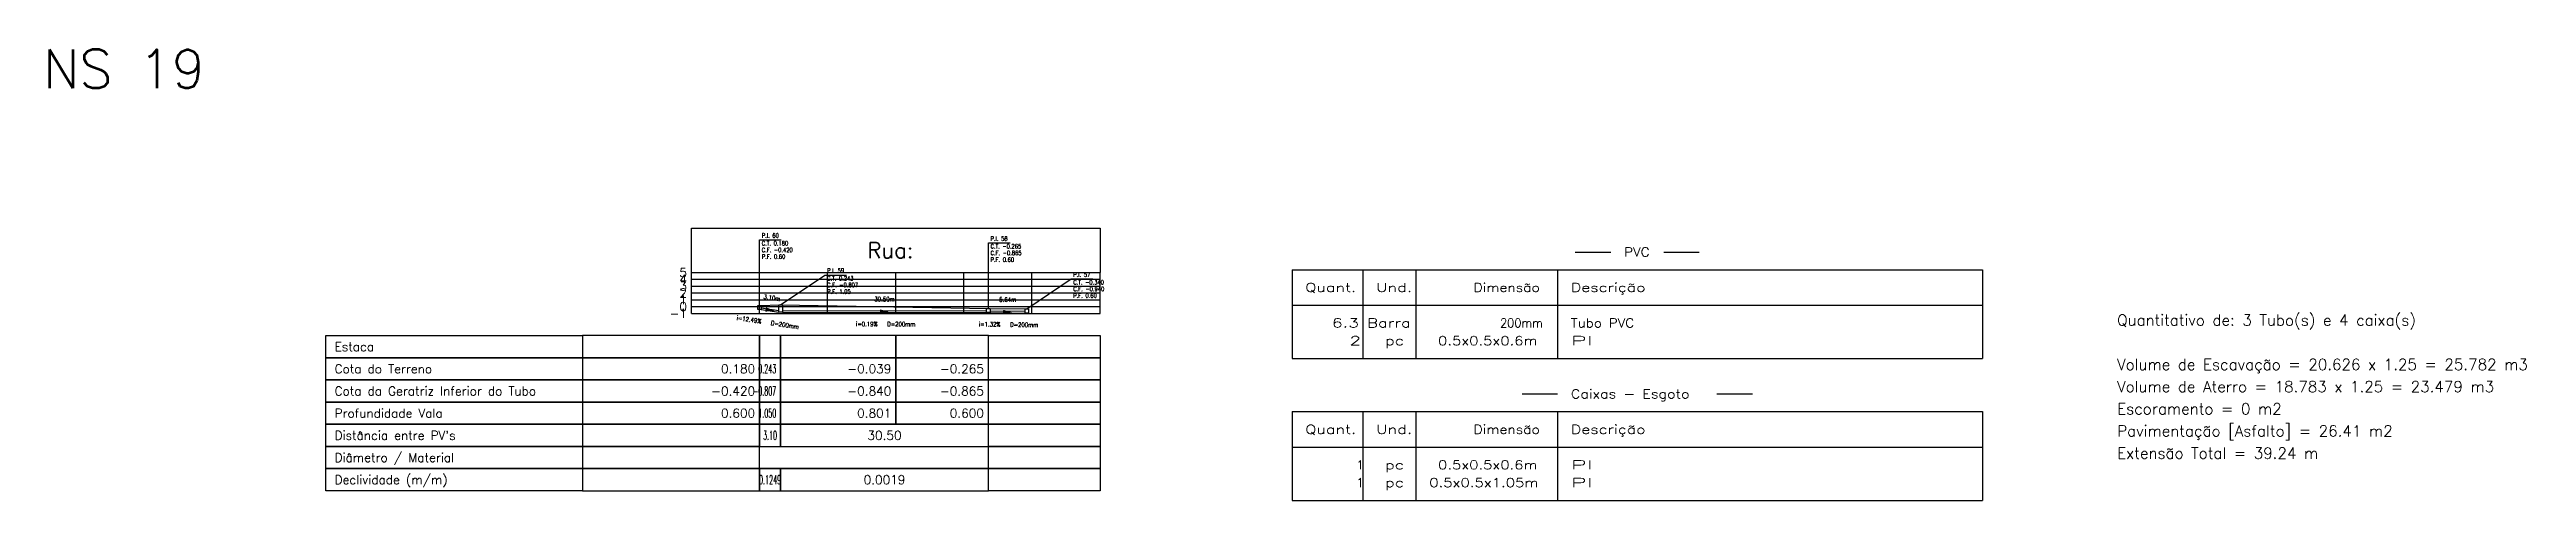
# Model space of a CAD drawing. Extents: x -6997814 to 14282083, y -16 to 289481930.
# Drawn here: x 363737.1 to 364100.8, y 7348963.1 to 7349029.2 of the extents above; entities that cross this region are included whole.
import ezdxf
from ezdxf.enums import TextEntityAlignment as Align

# ---------------------------------------------------------------- set-up
doc = ezdxf.new("R2010")
doc.units = 0
doc.header["$LTSCALE"] = 6.5
for name, color, linetype in [('LISTAGEM_LINHA', 7, 'CONTINUOUS'), ('LISTAGEM_TEXTO', 7, 'CONTINUOUS'), ('PS_IND_COMPRIMENTO', 7, 'CONTINUOUS'), ('PS_IND_DIAMETRO', 7, 'CONTINUOUS'), ('PS_IND_FLUXO', 3, 'CONTINUOUS'), ('PS_IND_INCLINACAO', 7, 'CONTINUOUS'), ('PS_PERFIL_CAIXAS', 7, 'CONTINUOUS'), ('PS_PERFIL_COTA_LIN', 7, 'CONTINUOUS'), ('PS_PERFIL_COTA_TXT', 5, 'CONTINUOUS'), ('PS_PERFIL_GRADE', 8, 'CONTINUOUS'), ('PS_PERFIL_TERRENO', 3, 'CONTINUOUS'), ('PS_PERFIL_TITULOS', 5, 'CONTINUOUS'), ('PS_PERFIL_TUBO', 7, 'CONTINUOUS'), ('PS_PONTOS_IDENTIFICACAO_LIN', 7, 'CONTINUOUS'), ('PS_PONTOS_IDENTIFICACAO_TXT', 7, 'CONTINUOUS')]:
    doc.layers.add(name, color=color, linetype=linetype)
doc.styles.add('ROMANS', font='romans.shx')
doc.styles.get("Standard").update_dxf_attribs({"font": 'simplex.shx'})

msp = doc.modelspace()

# ---------------------------------------------------------------- texts
at = {"layer": 'LISTAGEM_TEXTO', "lineweight": -2, "style": 'ROMANS'}
for s, width, p in [('PVC', 1.125, (363968.26633, 7348998.8652)), ('Quant.', 1.326316, (363921.46633, 7348993.6652)), ('Und.', 1.354839, (363931.86633, 7348993.6652)), ('Dimensão', 1.158621, (363946.16633, 7348993.6652)), ('Descrição', 1.303448, (363960.46633, 7348993.6652)), ('6.3', 1.431818, (363925.36633, 7348988.4652)), ('Barra', 1.346154, (363930.56633, 7348988.4652)), ('200mm', 0.9375, (363950.06633, 7348988.4652)), ('Tubo PVC', 1.12, (363960.46633, 7348988.4652)), ('2', 1.5, (363927.96633, 7348985.8652)), ('pc', 1.354839, (363933.16633, 7348985.8652)), ('0.5x0.5x0.6m', 1.223301, (363940.96633, 7348985.8652)), ('PI', 2, (363960.46633, 7348985.8652)), ('Caixas - Esgoto', 1.184211, (363960.46633, 7348978.0652)), ('Quant.', 1.326316, (363921.46633, 7348972.8652)), ('Und.', 1.354839, (363931.86633, 7348972.8652)), ('Dimensão', 1.158621, (363946.16633, 7348972.8652)), ('Descrição', 1.303448, (363960.46633, 7348972.8652)), ('pc', 1.354839, (363933.16633, 7348967.6652)), ('0.5x0.5x0.6m', 1.223301, (363940.96633, 7348967.6652)), ('PI', 2, (363960.46633, 7348967.6652)), ('pc', 1.354839, (363933.16633, 7348965.0652)), ('0.5x0.5x1.05m', 1.22973, (363939.66633, 7348965.0652)), ('PI', 2, (363960.46633, 7348965.0652))]:
    msp.add_text(s, height=1.3, dxfattribs=dict(at, width=width)).set_placement(p)
at = {"layer": 'LISTAGEM_TEXTO', "color": 7, "lineweight": -2, "style": 'ROMANS'}
for s, p in [('Quantitativo de: 3 Tubo(s) e 4 caixa(s)', (364040.67559, 7348988.72128)), ('Volume de Escavação = 20.626 x 1.25 = 25.782 m3', (364040.67559, 7348982.22128)), ('Volume de Aterro = 18.783 x 1.25 = 23.479 m3', (364040.67559, 7348978.97128)), ('Escoramento = 0 m2', (364040.67559, 7348975.72128)), ('Pavimentação [Asfalto] = 26.41 m2', (364040.67559, 7348972.47128)), ('Extensão Total = 39.24 m', (364040.67559, 7348969.22128))]:
    msp.add_text(s, height=1.625, dxfattribs=at).set_placement(p)
at = {"layer": 'LISTAGEM_TEXTO', "lineweight": -2, "style": 'ROMANS'}
for p in [(363928.9568, 7348967.6652), (363928.9568, 7348965.0652)]:
    msp.add_text('1', height=1.3, dxfattribs=at).set_placement(p)
at = {"layer": 'LISTAGEM_TEXTO', "lineweight": -2, "insert": (363736.10271, 7349029.17358), "char_height": 5.664031, "attachment_point": 1}
msp.add_mtext_dynamic_manual_height_columns('NS 19', width=1349.2683201, gutter_width=28.32016, heights=[5.66403], dxfattribs=at)
at = {"layer": 'PS_IND_COMPRIMENTO', "lineweight": -2, "width": 0.8}
for s, rotation, p in [('3.10m', 351.5283004, (363843.14771, 7348992.804)), ('30.50m', 359.8890257, (363859.68095, 7348992.60121)), ('5.64m', 359.1679609, (363877.77416, 7348992.53462))]:
    msp.add_text(s, height=0.65, rotation=rotation, dxfattribs=at).set_placement(p, align=Align.MIDDLE_CENTER)
at = {"layer": 'PS_IND_DIAMETRO', "lineweight": -2, "width": 0.8}
for rotation, p in [(351.5283004, (363845.05304, 7348988.82994)), (359.8890257, (363862.14388, 7348988.94643)), (359.1679609, (363880.1909, 7348988.84914))]:
    msp.add_text('D=200mm', height=0.65, rotation=rotation, dxfattribs=at).set_placement(p, align=Align.MIDDLE_CENTER)
at = {"layer": 'PS_IND_INCLINACAO', "lineweight": -2, "width": 0.8}
for s, rotation, p in [('i=12.49%', 351.5283004, (363839.7812, 7348989.61516)), ('i=0.19%', 359.8890257, (363857.07389, 7348988.95625)), ('i=1.32%', 359.1679609, (363875.12144, 7348988.92276))]:
    msp.add_text(s, height=0.65, rotation=rotation, dxfattribs=at).set_placement(p, align=Align.MIDDLE_CENTER)
at = {"layer": 'PS_PERFIL_COTA_TXT', "lineweight": -2}
for s, p in [('Estaca', (363778.92872, 7348985.63756)), ('Cota do Terreno', (363778.92872, 7348982.38756)), ('Cota da Geratriz Inferior do Tubo', (363778.92872, 7348979.13756)), ('Profundidade Vala', (363778.92872, 7348975.88756)), ("Distância entre PV's", (363778.92872, 7348972.63756)), ('Diâmetro / Material', (363778.92872, 7348969.38756)), ('Declividade (m/m)', (363778.92872, 7348966.13756))]:
    msp.add_text(s, height=1.3, dxfattribs=at).set_placement(p, align=Align.MIDDLE_LEFT)
for s, p in [('0.180', (363840.67872, 7348982.38756)), ('-0.039', (363860.67872, 7348982.38756)), ('-0.265', (363874.27585, 7348982.38756)), ('-0.420', (363840.67872, 7348979.13756)), ('-0.840', (363860.67872, 7348979.13756)), ('-0.865', (363874.27585, 7348979.13756)), ('0.600', (363840.67872, 7348975.88756)), ('0.801', (363860.67872, 7348975.88756)), ('0.600', (363874.27585, 7348975.88756))]:
    msp.add_text(s, height=1.3, dxfattribs=at).set_placement(p, align=Align.MIDDLE_RIGHT)
at = {"layer": 'PS_PERFIL_COTA_TXT', "lineweight": -2, "width": 0.5}
for s, p in [('0.243', (363843.77899, 7348982.38756)), ('-0.807', (363843.77899, 7348979.13756)), ('1.050', (363843.77899, 7348975.88756))]:
    msp.add_text(s, height=1.3, dxfattribs=at).set_placement(p, align=Align.MIDDLE_RIGHT)
for s, p in [('3.10', (363842.87885, 7348972.63756)), ('0.1249', (363842.87885, 7348966.13756))]:
    msp.add_text(s, height=1.3, dxfattribs=at).set_placement(p, align=Align.MIDDLE_CENTER)
at = {"layer": 'PS_PERFIL_COTA_TXT', "lineweight": -2}
for s, p in [('30.50', (363859.67742, 7348972.63756)), ('0.0019', (363859.67742, 7348966.13756))]:
    msp.add_text(s, height=1.3, dxfattribs=at).set_placement(p, align=Align.MIDDLE_CENTER)
at = {"layer": 'PS_PERFIL_TITULOS', "lineweight": -2}
msp.add_text('Rua: ', height=2.275, dxfattribs=at).set_placement((363861.32872, 7348999.76256), align=Align.MIDDLE_CENTER)
at = {"layer": 'PS_PONTOS_IDENTIFICACAO_TXT', "lineweight": -2, "width": 0.7}
for s, p in [('C.T. 0.180', (363841.65372, 7349000.46756)), ('P.I. 60', (363841.65372, 7349001.60506)), ('C.T. -0.265', (363875.25085, 7349000.02216)), ('P.I. 58', (363875.25085, 7349001.15966)), ('C.F. -0.420', (363841.65372, 7348999.49256)), ('P.F. 0.60', (363841.65372, 7348998.51756)), ('P.I. 59', (363851.25399, 7348996.46776)), ('C.F. -0.865', (363875.25085, 7348999.04716)), ('P.F. 0.60', (363875.25085, 7348998.07216)), ('C.T. 0.243', (363851.25399, 7348995.33026)), ('C.F. -0.807', (363851.25399, 7348994.35526)), ('P.F. 1.05', (363851.25399, 7348993.38026)), ('C.T. -0.340', (363887.39447, 7348994.74746)), ('C.F. -0.940', (363887.39447, 7348993.77246)), ('P.I. 57', (363887.39447, 7348995.88496)), ('P.F. 0.60', (363887.39447, 7348992.79746))]:
    msp.add_text(s, height=0.65, dxfattribs=at).set_placement(p)

# ---------------------------------------------------------------- blocks, each defined once
blk = doc.blocks.new('*U580')
at = {"layer": 'PS_PERFIL_GRADE', "linetype": 'Continuous', "lineweight": -2}
for p, q in [((0, 0), (0, 6)), ((0, 6), (60, 6)), ((0, 5), (60, 5)), ((0, 4), (60, 4)), ((10, 0), (10, 6)), ((20, 0), (20, 6)), ((30, 0), (30, 6)), ((40, 0), (40, 6)), ((50, 0), (50, 6)), ((60, 0), (60, 6)), ((0, 3), (60, 3)), ((0, 2), (60, 2)), ((0, 1), (60, 1)), ((0, 0), (60, 0))]:
    blk.add_line(p, q, dxfattribs=at)
blk.add_lwpolyline([(0, 6), (0, 12.5), (60, 12.5), (60, 6)], dxfattribs=at)
at = {"layer": 'PS_PERFIL_GRADE', "lineweight": -2}
for s, p in [('5', (-0.65, 6)), ('4', (-0.65, 5)), ('3', (-0.65, 4)), ('2', (-0.65, 3)), ('-1', (-0.65, 0)), ('0', (-0.65, 1)), ('1', (-0.65, 2))]:
    blk.add_text(s, height=1.3, dxfattribs=at).set_placement(p, align=Align.MIDDLE_RIGHT)

# ---------------------------------------------------------------- linework, layer by layer
at = {"layer": 'LISTAGEM_LINHA', "lineweight": -2}
for p, q in [((363919.51633, 7348996.9152), (363919.5163, 7348983.9152)), ((363919.51633, 7348996.9152), (364020.91633, 7348996.9152)), ((363929.91633, 7348996.9152), (363929.9163, 7348983.9152)), ((363937.71633, 7348996.9152), (363937.7163, 7348983.9152)), ((363958.51633, 7348996.9152), (363958.5163, 7348983.9152)), ((363961.11633, 7348999.5152), (363966.31633, 7348999.5152)), ((363974.11633, 7348999.5152), (363979.31633, 7348999.5152)), ((364020.91633, 7348996.9152), (364020.9163, 7348983.9152)), ((363919.51633, 7348991.7152), (364020.91633, 7348991.7152)), ((363919.51633, 7348983.9152), (364020.91633, 7348983.9152)), ((363953.31633, 7348978.7152), (363958.51633, 7348978.7152)), ((363981.91633, 7348978.7152), (363987.11633, 7348978.7152)), ((363919.51633, 7348976.1152), (363919.5163, 7348963.1152)), ((363919.51633, 7348976.1152), (364020.91633, 7348976.1152)), ((363929.91633, 7348976.1152), (363929.9163, 7348963.1152)), ((363937.71633, 7348976.1152), (363937.7163, 7348963.1152)), ((363958.51633, 7348976.1152), (363958.5163, 7348963.1152)), ((364020.91633, 7348976.1152), (364020.9163, 7348963.1152)), ((363919.51633, 7348970.9152), (364020.91633, 7348970.9152)), ((363919.51633, 7348963.1152), (364020.91633, 7348963.1152))]:
    msp.add_line(p, q, dxfattribs=at)
at = {"layer": 'PS_IND_FLUXO', "lineweight": -2}
for points in [[(363842.23594, 7348991.09467, 0.65, 0, 0), (363843.52176, 7348990.90315, 0, 0, 0)], [(363859.02742, 7348990.77747, 0.65, 0, 0), (363860.32742, 7348990.77495, 0, 0, 0)], [(363877.09773, 7348990.71925, 0.65, 0, 0), (363878.39759, 7348990.70037, 0, 0, 0)]]:
    msp.add_lwpolyline(points, format="xyseb", dxfattribs=at)
at = {"layer": 'PS_PERFIL_CAIXAS', "linetype": 'Continuous', "lineweight": -2}
for points in [[(363841.07872, 7348991.69256), (363841.57872, 7348991.69256), (363841.57872, 7348991.09256), (363841.07872, 7348991.09256)], [(363844.17899, 7348991.75526), (363844.67899, 7348991.75526), (363844.67899, 7348990.70526), (363844.17899, 7348990.70526)], [(363874.67585, 7348991.24716), (363875.17585, 7348991.24716), (363875.17585, 7348990.64716), (363874.67585, 7348990.64716)], [(363880.31947, 7348991.17246), (363880.81947, 7348991.17246), (363880.81947, 7348990.57246), (363880.31947, 7348990.57246)]]:
    msp.add_lwpolyline(points, close=True, dxfattribs=at)
at = {"layer": 'PS_PERFIL_COTA_LIN', "linetype": 'Continuous', "lineweight": -2}
for points in [[(363815.32872, 7348987.26256), (363815.32872, 7348984.01256), (363777.62872, 7348984.01256), (363777.62872, 7348987.26256)], [(363815.32872, 7348987.26256), (363815.32872, 7348984.01256), (363841.32872, 7348984.01256), (363841.32872, 7348987.26256)], [(363841.32872, 7348987.26256), (363841.32872, 7348984.01256), (363844.42899, 7348984.01256), (363844.42899, 7348987.26256)], [(363844.42899, 7348987.26256), (363844.42899, 7348984.01256), (363861.32872, 7348984.01256), (363861.32872, 7348987.26256)], [(363861.32872, 7348987.26256), (363861.32872, 7348984.01256), (363874.92585, 7348984.01256), (363874.92585, 7348987.26256)], [(363891.32872, 7348987.26256), (363891.32872, 7348984.01256), (363874.92585, 7348984.01256), (363874.92585, 7348987.26256)], [(363815.32872, 7348984.01256), (363815.32872, 7348980.76256), (363777.62872, 7348980.76256), (363777.62872, 7348984.01256)], [(363815.32872, 7348984.01256), (363815.32872, 7348980.76256), (363841.32872, 7348980.76256), (363841.32872, 7348984.01256)], [(363841.32872, 7348984.01256), (363841.32872, 7348980.76256), (363844.42899, 7348980.76256), (363844.42899, 7348984.01256)], [(363844.42899, 7348984.01256), (363844.42899, 7348980.76256), (363861.32872, 7348980.76256), (363861.32872, 7348984.01256)], [(363861.32872, 7348984.01256), (363861.32872, 7348980.76256), (363874.92585, 7348980.76256), (363874.92585, 7348984.01256)], [(363891.32872, 7348984.01256), (363891.32872, 7348980.76256), (363874.92585, 7348980.76256), (363874.92585, 7348984.01256)], [(363815.32872, 7348980.76256), (363815.32872, 7348977.51256), (363777.62872, 7348977.51256), (363777.62872, 7348980.76256)], [(363815.32872, 7348980.76256), (363815.32872, 7348977.51256), (363841.32872, 7348977.51256), (363841.32872, 7348980.76256)], [(363841.32872, 7348980.76256), (363841.32872, 7348977.51256), (363844.42899, 7348977.51256), (363844.42899, 7348980.76256)], [(363844.42899, 7348980.76256), (363844.42899, 7348977.51256), (363861.32872, 7348977.51256), (363861.32872, 7348980.76256)], [(363861.32872, 7348980.76256), (363861.32872, 7348977.51256), (363874.92585, 7348977.51256), (363874.92585, 7348980.76256)], [(363891.32872, 7348980.76256), (363891.32872, 7348977.51256), (363874.92585, 7348977.51256), (363874.92585, 7348980.76256)], [(363815.32872, 7348977.51256), (363815.32872, 7348974.26256), (363777.62872, 7348974.26256), (363777.62872, 7348977.51256)], [(363815.32872, 7348977.51256), (363815.32872, 7348974.26256), (363841.32872, 7348974.26256), (363841.32872, 7348977.51256)], [(363841.32872, 7348977.51256), (363841.32872, 7348974.26256), (363844.42899, 7348974.26256), (363844.42899, 7348977.51256)], [(363844.42899, 7348977.51256), (363844.42899, 7348974.26256), (363861.32872, 7348974.26256), (363861.32872, 7348977.51256)], [(363861.32872, 7348977.51256), (363861.32872, 7348974.26256), (363874.92585, 7348974.26256), (363874.92585, 7348977.51256)], [(363891.32872, 7348977.51256), (363891.32872, 7348974.26256), (363874.92585, 7348974.26256), (363874.92585, 7348977.51256)], [(363815.32872, 7348974.26256), (363815.32872, 7348971.01256), (363777.62872, 7348971.01256), (363777.62872, 7348974.26256)], [(363815.32872, 7348974.26256), (363815.32872, 7348971.01256), (363841.32872, 7348971.01256), (363841.32872, 7348974.26256)], [(363841.32872, 7348974.26256), (363841.32872, 7348971.01256), (363844.42899, 7348971.01256), (363844.42899, 7348974.26256)], [(363844.42899, 7348974.26256), (363844.42899, 7348971.01256), (363874.92585, 7348971.01256), (363874.92585, 7348974.26256)], [(363891.32872, 7348974.26256), (363891.32872, 7348971.01256), (363874.92585, 7348971.01256), (363874.92585, 7348974.26256)], [(363815.32872, 7348971.01256), (363815.32872, 7348967.76256), (363777.62872, 7348967.76256), (363777.62872, 7348971.01256)], [(363815.32872, 7348967.76256), (363815.32872, 7348964.51256), (363777.62872, 7348964.51256), (363777.62872, 7348967.76256)], [(363815.32872, 7348971.01256), (363815.32872, 7348967.76256), (363841.32872, 7348967.76256), (363841.32872, 7348971.01256)], [(363815.32872, 7348967.76256), (363815.32872, 7348964.51256), (363841.32872, 7348964.51256), (363841.32872, 7348967.76256)], [(363841.32872, 7348967.76256), (363841.32872, 7348964.51256), (363844.42899, 7348964.51256), (363844.42899, 7348967.76256)], [(363844.42899, 7348967.76256), (363844.42899, 7348964.51256), (363874.92585, 7348964.51256), (363874.92585, 7348967.76256)], [(363891.32872, 7348971.01256), (363891.32872, 7348967.76256), (363874.92585, 7348967.76256), (363874.92585, 7348971.01256)], [(363891.32872, 7348967.76256), (363891.32872, 7348964.51256), (363874.92585, 7348964.51256), (363874.92585, 7348967.76256)]]:
    msp.add_lwpolyline(points, close=True, dxfattribs=at)
for points in [[(363841.32872, 7348974.26256), (363844.42899, 7348974.26256)], [(363861.32872, 7348974.26256), (363874.92585, 7348974.26256)], [(363815.32872, 7348971.01256), (363841.32872, 7348971.01256)], [(363815.32872, 7348967.76256), (363841.32872, 7348967.76256)], [(363841.32872, 7348971.01256), (363844.42899, 7348971.01256)], [(363841.32872, 7348971.01256), (363844.42899, 7348971.01256)], [(363841.32872, 7348967.76256), (363844.42899, 7348967.76256)], [(363841.32872, 7348967.76256), (363844.42899, 7348967.76256)], [(363844.42899, 7348971.01256), (363861.32872, 7348971.01256)], [(363844.42899, 7348967.76256), (363861.32872, 7348967.76256)], [(363861.32872, 7348971.01256), (363874.92585, 7348971.01256)], [(363861.32872, 7348971.01256), (363874.92585, 7348971.01256)], [(363861.32872, 7348967.76256), (363874.92585, 7348967.76256)], [(363861.32872, 7348967.76256), (363874.92585, 7348967.76256)], [(363841.32872, 7348964.51256), (363844.42899, 7348964.51256)], [(363861.32872, 7348964.51256), (363874.92585, 7348964.51256)]]:
    msp.add_lwpolyline(points, dxfattribs=at)
at = {"layer": 'PS_PERFIL_TERRENO', "linetype": 'Continuous', "lineweight": -2}
msp.add_lwpolyline([(363841.32872, 7348991.69256), (363844.42899, 7348991.75526), (363874.92585, 7348991.24716), (363880.56947, 7348991.17246)], dxfattribs=at)
at = {"layer": 'PS_PERFIL_TUBO', "linetype": 'Continuous', "lineweight": -2}
for points in [[(363841.57872, 7348991.09256), (363844.17899, 7348990.70526), (363844.17899, 7348990.90526), (363841.57872, 7348991.29256)], [(363844.67899, 7348990.70526), (363874.67585, 7348990.64716), (363874.67585, 7348990.84716), (363844.67899, 7348990.90526)], [(363875.17585, 7348990.64716), (363880.31947, 7348990.57246), (363880.31947, 7348990.77246), (363875.17585, 7348990.84716)]]:
    msp.add_lwpolyline(points, close=True, dxfattribs=at)
at = {"layer": 'PS_PONTOS_IDENTIFICACAO_LIN', "linetype": 'Continuous', "lineweight": -2}
for points in [[(363841.32872, 7348991.69256), (363841.32872, 7349001.28006), (363844.51372, 7349001.28006)], [(363874.92585, 7348991.24716), (363874.92585, 7349000.83466), (363878.11085, 7349000.83466)], [(363844.42899, 7348991.75526), (363850.92899, 7348996.14276), (363854.11399, 7348996.14276)], [(363880.56947, 7348991.17246), (363887.06947, 7348995.55996), (363890.25447, 7348995.55996)]]:
    msp.add_lwpolyline(points, dxfattribs=at)

# ---------------------------------------------------------------- block references
at = {"layer": 'PS_PERFIL_GRADE', "lineweight": -2}
msp.add_blockref('*U580', (363831.32872, 7348990.51256), dxfattribs=at)

msp.set_redraw_order([(e.dxf.handle, doc.entitydb.next_handle()) for e in msp.query("TEXT MTEXT ATTDEF DIMENSION ARC_DIMENSION")])  # texts and dimensions are drawn at this point

doc.saveas('drawing.dxf')
